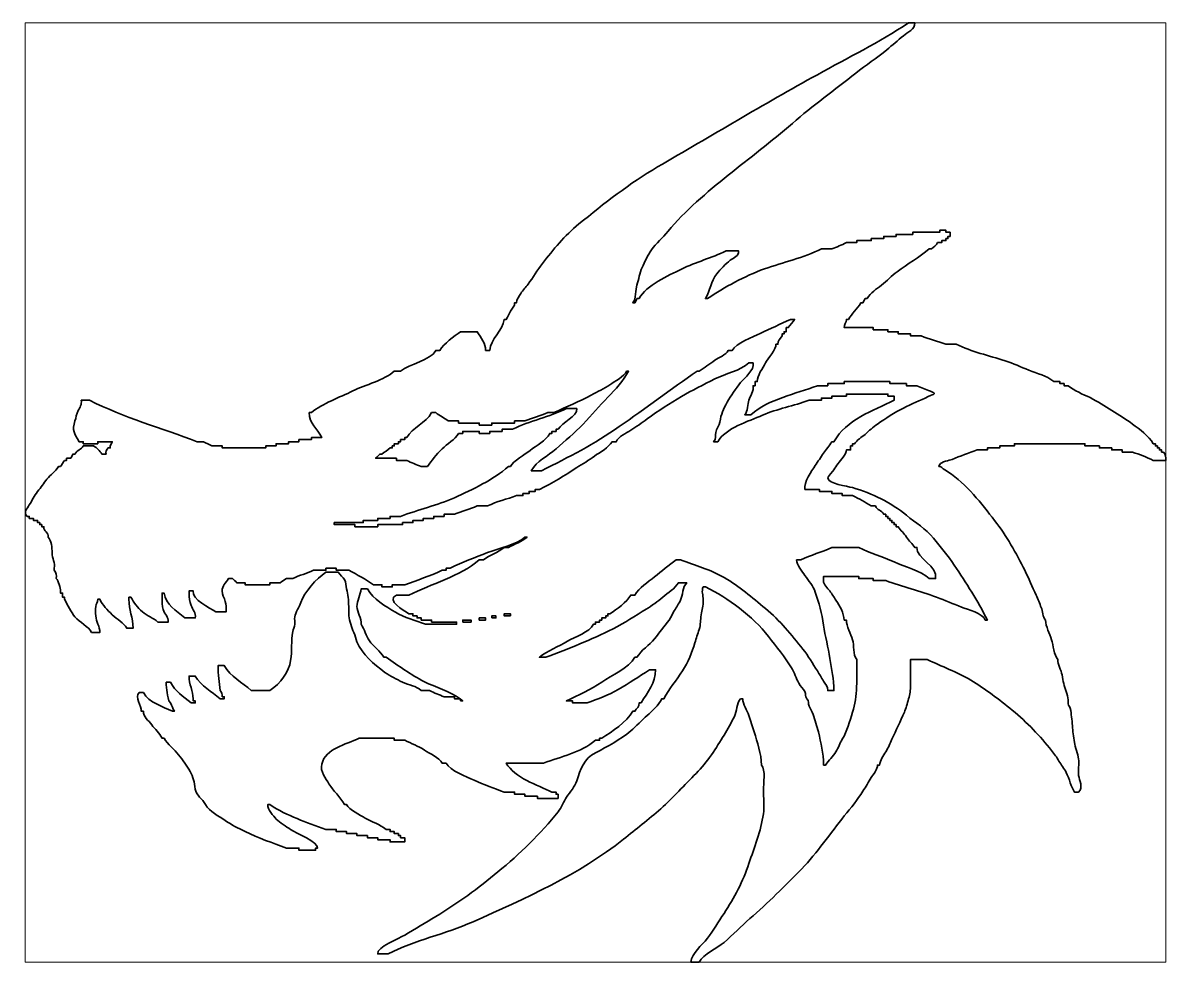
# Model space of a CAD drawing. Header units: centimetres. Extents: x 1.05 to 7.34, y 2.36 to 7.53.
import ezdxf

# ---------------------------------------------------------------- set-up
doc = ezdxf.new("R2010")
doc.units = ezdxf.units.CM
doc.header["$MEASUREMENT"] = 0
doc.layers.add('Layer 1', color=7, linetype='Continuous', lineweight=0)
picture_1 = doc.add_image_def('image1.png', size_in_pixel=(550, 453))

# ---------------------------------------------------------------- blocks, each defined once
blk = doc.blocks.new('Block_0')
at = {"layer": 'Layer 1', "color": 7, "lineweight": 35}
for points, knots in [([(7.322, 5.1649), (7.322, 5.1649), (7.3106, 5.1649), (7.3106, 5.1649), (7.3106, 5.1687), (7.3106, 5.1725), (7.3106, 5.1763), (7.3106, 5.1763), (7.2992, 5.1763), (7.2992, 5.1763), (7.2992, 5.1801), (7.2992, 5.1839), (7.2992, 5.1877), (7.2992, 5.1877), (7.2877, 5.1877), (7.2877, 5.1877), (7.2877, 5.1915), (7.2877, 5.1953), (7.2877, 5.1991), (7.2877, 5.1991), (7.2763, 5.1991), (7.2763, 5.1991), (7.2763, 5.2029), (7.2763, 5.2067), (7.2763, 5.2105), (7.2763, 5.2105), (7.2649, 5.2105), (7.2649, 5.2105), (7.2403, 5.2545), (7.1896, 5.2893), (7.1509, 5.3188), (7.1145, 5.3466), (7.0768, 5.3699), (7.0368, 5.393), (6.9963, 5.4164), (6.96, 5.4428), (6.9171, 5.4643), (6.8775, 5.484), (6.8311, 5.5008), (6.7973, 5.5298), (6.7973, 5.5298), (6.7745, 5.5298), (6.7745, 5.5298), (6.7745, 5.5336), (6.7745, 5.5374), (6.7745, 5.5412), (6.7745, 5.5412), (6.7517, 5.5412), (6.7517, 5.5412), (6.7517, 5.545), (6.7517, 5.5488), (6.7517, 5.5526), (6.7517, 5.5526), (6.7175, 5.5526), (6.7175, 5.5526), (6.6777, 5.5873), (6.6277, 5.5959), (6.5806, 5.6154), (6.5367, 5.6335), (6.4948, 5.6516), (6.4495, 5.6667), (6.3607, 5.6963), (6.2651, 5.7161), (6.1814, 5.7579), (6.1814, 5.7579), (6.1244, 5.7579), (6.1244, 5.7579), (6.0792, 5.7749), (6.0328, 5.7866), (5.9876, 5.8036), (5.9876, 5.8036), (5.9305, 5.8036), (5.9305, 5.8036), (5.9305, 5.8074), (5.9305, 5.8112), (5.9305, 5.815), (5.9305, 5.815), (5.8621, 5.815), (5.8621, 5.815), (5.8621, 5.8188), (5.8621, 5.8226), (5.8621, 5.8264), (5.8621, 5.8264), (5.8051, 5.8264), (5.8051, 5.8264), (5.8051, 5.8302), (5.8051, 5.834), (5.8051, 5.8378), (5.8051, 5.8378), (5.7252, 5.8378), (5.7252, 5.8378), (5.7252, 5.8416), (5.7252, 5.8454), (5.7252, 5.8492), (5.7252, 5.8492), (5.5656, 5.8492), (5.5656, 5.8492), (5.5651, 5.8688), (5.5774, 5.8752), (5.577, 5.8948), (5.577, 5.8948), (5.5884, 5.8948), (5.5884, 5.8948), (5.6079, 5.9289), (5.637, 5.9513), (5.6568, 5.986), (5.6568, 5.986), (5.6682, 5.986), (5.6682, 5.986), (5.672, 5.9936), (5.6758, 6.0012), (5.6796, 6.0088), (5.6796, 6.0088), (5.691, 6.0088), (5.691, 6.0088), (5.7096, 6.0426), (5.7426, 6.0602), (5.7709, 6.083), (5.8007, 6.1071), (5.826, 6.1343), (5.8564, 6.1571), (5.9133, 6.2), (5.9792, 6.2355), (6.0332, 6.2826), (6.0332, 6.2826), (6.0446, 6.2826), (6.0446, 6.2826), (6.0585, 6.2908), (6.0717, 6.302), (6.0788, 6.3168), (6.0788, 6.3168), (6.1016, 6.3168), (6.1016, 6.3168), (6.1016, 6.3206), (6.1016, 6.3244), (6.1016, 6.3282), (6.1016, 6.3282), (6.1244, 6.3282), (6.1244, 6.3282), (6.1244, 6.332), (6.1244, 6.3358), (6.1244, 6.3396), (6.1244, 6.3396), (6.1358, 6.3396), (6.1358, 6.3396), (6.1358, 6.3434), (6.1358, 6.3472), (6.1358, 6.351), (6.1358, 6.351), (6.1472, 6.351), (6.1472, 6.351), (6.1472, 6.3548), (6.1472, 6.3586), (6.1472, 6.3624), (6.1472, 6.3662), (6.1472, 6.37), (6.1472, 6.3738), (6.1472, 6.3738), (6.1244, 6.3738), (6.1244, 6.3738), (6.1244, 6.3776), (6.1244, 6.3814), (6.1244, 6.3852), (6.1244, 6.3852), (6.0902, 6.3852), (6.0902, 6.3852), (6.0902, 6.3814), (6.0902, 6.3776), (6.0902, 6.3738), (6.0902, 6.3738), (5.9419, 6.3738), (5.9419, 6.3738), (5.9419, 6.37), (5.9419, 6.3662), (5.9419, 6.3624), (5.9419, 6.3624), (5.8507, 6.3624), (5.8507, 6.3624), (5.8507, 6.3586), (5.8507, 6.3548), (5.8507, 6.351), (5.8507, 6.351), (5.7823, 6.351), (5.7823, 6.351), (5.7823, 6.3472), (5.7823, 6.3434), (5.7823, 6.3396), (5.7823, 6.3396), (5.7138, 6.3396), (5.7138, 6.3396), (5.7138, 6.3358), (5.7138, 6.332), (5.7138, 6.3282), (5.7138, 6.3282), (5.634, 6.3282), (5.634, 6.3282), (5.634, 6.3244), (5.634, 6.3206), (5.634, 6.3168), (5.634, 6.3168), (5.577, 6.3168), (5.577, 6.3168), (5.5507, 6.3036), (5.5247, 6.2929), (5.4971, 6.2826), (5.4971, 6.2826), (5.4401, 6.2826), (5.4401, 6.2826), (5.3429, 6.234), (5.229, 6.2089), (5.1265, 6.1723), (5.0131, 6.1319), (4.9113, 6.074), (4.8128, 6.0088), (4.8128, 6.0088), (4.8014, 6.0088), (4.8014, 6.0088), (4.829, 6.0545), (4.8315, 6.1039), (4.8642, 6.1457), (4.8837, 6.1708), (4.9135, 6.1995), (4.9383, 6.2198), (4.9585, 6.2364), (4.986, 6.2401), (4.9839, 6.2712), (4.9839, 6.2712), (4.9155, 6.2712), (4.9155, 6.2712), (4.8363, 6.2316), (4.7499, 6.2112), (4.6703, 6.1714), (4.5959, 6.1342), (4.4784, 6.0841), (4.4365, 6.0088), (4.4365, 6.0088), (4.4251, 6.0088), (4.4251, 6.0088), (4.4213, 6.0012), (4.4175, 5.9936), (4.4137, 5.986), (4.4137, 5.986), (4.4022, 5.986), (4.4022, 5.986), (4.4212, 6.0052), (4.4173, 6.0599), (4.4251, 6.083), (4.4359, 6.1156), (4.4391, 6.149), (4.4536, 6.1799), (4.4682, 6.2113), (4.4848, 6.2487), (4.5049, 6.2769), (4.5315, 6.3141), (4.5656, 6.3423), (4.5961, 6.3795), (4.6873, 6.4909), (4.8121, 6.5946), (4.9269, 6.6875), (5.0443, 6.7824), (5.1665, 6.8732), (5.2804, 6.9726), (5.3918, 7.0697), (5.5125, 7.1572), (5.6283, 7.2492), (5.6838, 7.2933), (5.7446, 7.3324), (5.7994, 7.3775), (5.8304, 7.403), (5.8592, 7.4296), (5.8906, 7.4545), (5.9133, 7.4725), (5.9563, 7.4918), (5.9533, 7.5257), (5.9533, 7.5257), (5.9191, 7.5257), (5.9191, 7.5257), (5.7579, 7.419), (5.5854, 7.3335), (5.4173, 7.2406), (5.1211, 7.077), (4.8328, 6.9038), (4.5391, 6.7331), (4.3842, 6.643), (4.2446, 6.532), (4.1057, 6.4194), (4.0275, 6.3561), (3.9646, 6.2776), (3.9061, 6.2027), (3.8762, 6.1644), (3.8546, 6.1249), (3.8263, 6.0887), (3.8113, 6.0694), (3.7986, 6.0563), (3.7864, 6.0374), (3.7778, 6.0241), (3.7623, 6.0046), (3.7636, 5.986), (3.7636, 5.986), (3.7522, 5.986), (3.7522, 5.986), (3.7548, 5.9661), (3.7381, 5.9551), (3.7293, 5.9404), (3.7209, 5.9263), (3.7151, 5.9109), (3.7065, 5.8948), (3.7065, 5.8948), (3.6951, 5.8948), (3.6951, 5.8948), (3.6872, 5.8309), (3.6202, 5.7875), (3.6153, 5.7237), (3.6153, 5.7237), (3.5925, 5.7237), (3.5925, 5.7237), (3.5952, 5.7611), (3.5651, 5.7944), (3.5469, 5.8264), (3.5469, 5.8264), (3.4556, 5.8264), (3.4556, 5.8264), (3.4198, 5.8023), (3.3627, 5.7616), (3.3416, 5.7237), (3.3416, 5.7237), (3.3188, 5.7237), (3.3188, 5.7237), (3.29, 5.6672), (3.1734, 5.6509), (3.1249, 5.6097), (3.1249, 5.6097), (3.0907, 5.6097), (3.0907, 5.6097), (3.0343, 5.5584), (2.9313, 5.5357), (2.8626, 5.5013), (2.7895, 5.4648), (2.6971, 5.4341), (2.6344, 5.3816), (2.6344, 5.3816), (2.623, 5.3816), (2.623, 5.3816), (2.623, 5.3184), (2.6662, 5.2978), (2.6915, 5.2447), (2.6915, 5.2447), (2.6344, 5.2447), (2.6344, 5.2447), (2.6344, 5.2409), (2.6344, 5.2371), (2.6344, 5.2333), (2.6344, 5.2333), (2.566, 5.2333), (2.566, 5.2333), (2.566, 5.2295), (2.566, 5.2257), (2.566, 5.2219), (2.566, 5.2219), (2.509, 5.2219), (2.509, 5.2219), (2.509, 5.2181), (2.509, 5.2143), (2.509, 5.2105), (2.509, 5.2105), (2.4406, 5.2105), (2.4406, 5.2105), (2.4406, 5.2067), (2.4406, 5.2029), (2.4406, 5.1991), (2.4406, 5.1991), (2.3835, 5.1991), (2.3835, 5.1991), (2.3835, 5.1953), (2.3835, 5.1915), (2.3835, 5.1877), (2.3835, 5.1877), (2.144, 5.1877), (2.144, 5.1877), (2.144, 5.1915), (2.144, 5.1953), (2.144, 5.1991), (2.144, 5.1991), (2.087, 5.1991), (2.087, 5.1991), (2.0718, 5.2067), (2.0566, 5.2143), (2.0414, 5.2219), (2.0414, 5.2219), (2.0072, 5.2219), (2.0072, 5.2219), (1.809, 5.2962), (1.6035, 5.3553), (1.4141, 5.45), (1.4141, 5.45), (1.3685, 5.45), (1.3685, 5.45), (1.3736, 5.4268), (1.3603, 5.4104), (1.3514, 5.393), (1.3424, 5.3754), (1.3404, 5.3549), (1.3343, 5.3359), (1.3172, 5.283), (1.3304, 5.2697), (1.3571, 5.2219), (1.3571, 5.2219), (1.3799, 5.2219), (1.3799, 5.2219), (1.3799, 5.2181), (1.3799, 5.2143), (1.3799, 5.2105), (1.3799, 5.2105), (1.4597, 5.2105), (1.4597, 5.2105), (1.4597, 5.2143), (1.4597, 5.2181), (1.4597, 5.2219), (1.4597, 5.2219), (1.5396, 5.2219), (1.5396, 5.2219), (1.5358, 5.2143), (1.5319, 5.2067), (1.5281, 5.1991), (1.5281, 5.1953), (1.5281, 5.1915), (1.5281, 5.1877), (1.5281, 5.1877), (1.5167, 5.1877), (1.5167, 5.1877), (1.5072, 5.1782), (1.5032, 5.1667), (1.5053, 5.1535), (1.5053, 5.1535), (1.4825, 5.1535), (1.4825, 5.1535), (1.4714, 5.1729), (1.4552, 5.1865), (1.4369, 5.1991), (1.4369, 5.1991), (1.3799, 5.1991), (1.3799, 5.1991), (1.3686, 5.1768), (1.3444, 5.1763), (1.3343, 5.1535), (1.3343, 5.1535), (1.3229, 5.1535), (1.3229, 5.1535), (1.3191, 5.1459), (1.3153, 5.1383), (1.3115, 5.1307), (1.3115, 5.1307), (1.2886, 5.1307), (1.2886, 5.1307), (1.2886, 5.1268), (1.2886, 5.123), (1.2886, 5.1192), (1.2886, 5.1192), (1.2772, 5.1192), (1.2772, 5.1192), (1.2696, 5.1078), (1.262, 5.0964), (1.2544, 5.085), (1.2544, 5.085), (1.243, 5.085), (1.243, 5.085), (1.2277, 5.0573), (1.1993, 5.0412), (1.1803, 5.0166), (1.163, 4.9942), (1.1468, 4.9705), (1.129, 4.9482), (1.1104, 4.925), (1.0989, 4.8987), (1.0833, 4.874), (1.0708, 4.8541), (1.0477, 4.8342), (1.0719, 4.8113), (1.0719, 4.8113), (1.0833, 4.8113), (1.0833, 4.8113), (1.0833, 4.8075), (1.0833, 4.8037), (1.0833, 4.7999), (1.0833, 4.7999), (1.1062, 4.7999), (1.1062, 4.7999), (1.1062, 4.7961), (1.1062, 4.7923), (1.1062, 4.7885), (1.1062, 4.7885), (1.129, 4.7885), (1.129, 4.7885), (1.129, 4.7847), (1.129, 4.7809), (1.129, 4.7771), (1.129, 4.7771), (1.1404, 4.7771), (1.1404, 4.7771), (1.1404, 4.7733), (1.1404, 4.7695), (1.1404, 4.7657), (1.1404, 4.7657), (1.1518, 4.7657), (1.1518, 4.7657), (1.1518, 4.7619), (1.1518, 4.7581), (1.1518, 4.7543), (1.1518, 4.7543), (1.1632, 4.7543), (1.1632, 4.7543), (1.1617, 4.7277), (1.1907, 4.7236), (1.186, 4.6973), (1.2045, 4.6772), (1.2088, 4.6382), (1.2088, 4.6117), (1.2088, 4.5809), (1.2264, 4.5537), (1.2202, 4.5262), (1.2202, 4.5224), (1.2202, 4.5186), (1.2202, 4.5148), (1.2321, 4.5024), (1.2339, 4.4857), (1.2316, 4.4692), (1.2425, 4.4584), (1.2555, 4.4147), (1.2544, 4.4007), (1.2544, 4.3969), (1.2544, 4.3931), (1.2544, 4.3893), (1.2544, 4.3893), (1.2658, 4.3893), (1.2658, 4.3893), (1.2658, 4.3817), (1.2658, 4.3741), (1.2658, 4.3665), (1.2658, 4.3665), (1.2772, 4.3665), (1.2772, 4.3665), (1.2772, 4.3627), (1.2772, 4.3589), (1.2772, 4.3551), (1.2929, 4.3231), (1.3135, 4.2843), (1.3343, 4.2582), (1.3581, 4.2281), (1.4106, 4.2052), (1.4255, 4.1726), (1.4255, 4.1726), (1.4711, 4.1726), (1.4711, 4.1726), (1.4719, 4.2041), (1.4509, 4.2304), (1.4483, 4.2639), (1.4471, 4.2793), (1.446, 4.2997), (1.4483, 4.3152), (1.4508, 4.3316), (1.4607, 4.3371), (1.4597, 4.3551), (1.4597, 4.3551), (1.4711, 4.3551), (1.4711, 4.3551), (1.487, 4.3203), (1.5113, 4.2978), (1.5396, 4.2696), (1.5649, 4.2442), (1.602, 4.2267), (1.6194, 4.1954), (1.6194, 4.1954), (1.6536, 4.1954), (1.6536, 4.1954), (1.6536, 4.2538), (1.6308, 4.2979), (1.6308, 4.3551), (1.6308, 4.3589), (1.6308, 4.3627), (1.6308, 4.3665), (1.6308, 4.3665), (1.6422, 4.3665), (1.6422, 4.3665), (1.659, 4.336), (1.678, 4.3107), (1.7049, 4.2867), (1.7312, 4.2633), (1.7639, 4.2528), (1.7905, 4.2296), (1.7905, 4.2296), (1.8475, 4.2296), (1.8475, 4.2296), (1.8489, 4.2571), (1.8275, 4.2749), (1.819, 4.2981), (1.8114, 4.3185), (1.8133, 4.3429), (1.8133, 4.3665), (1.8133, 4.3741), (1.8133, 4.3817), (1.8133, 4.3893), (1.8133, 4.3893), (1.8247, 4.3893), (1.8247, 4.3893), (1.8328, 4.3235), (1.8908, 4.2942), (1.9387, 4.2525), (1.9387, 4.2525), (1.9958, 4.2525), (1.9958, 4.2525), (2.0013, 4.2784), (1.9812, 4.3002), (1.973, 4.3209), (1.9636, 4.3444), (1.9615, 4.3616), (1.9615, 4.3893), (1.9615, 4.3931), (1.9615, 4.3969), (1.9615, 4.4007), (1.9615, 4.4007), (1.9844, 4.4007), (1.9844, 4.4007), (1.977, 4.3555), (2.0757, 4.3037), (2.1098, 4.2867), (2.1098, 4.2867), (2.1668, 4.2867), (2.1668, 4.2867), (2.1668, 4.3076), (2.1658, 4.3259), (2.1611, 4.3437), (2.1562, 4.3622), (2.1419, 4.3802), (2.144, 4.4007), (2.1426, 4.4286), (2.165, 4.4453), (2.1782, 4.4692), (2.1782, 4.4692), (2.2011, 4.4692), (2.2011, 4.4692), (2.2087, 4.4615), (2.2163, 4.4539), (2.2239, 4.4463), (2.2239, 4.4463), (2.2695, 4.4463), (2.2695, 4.4463), (2.2695, 4.4425), (2.2695, 4.4387), (2.2695, 4.4349), (2.2695, 4.4349), (2.4063, 4.4349), (2.4063, 4.4349), (2.4063, 4.4387), (2.4063, 4.4425), (2.4063, 4.4463), (2.4063, 4.4463), (2.4634, 4.4463), (2.4634, 4.4463), (2.4748, 4.4539), (2.4862, 4.4615), (2.4976, 4.4692), (2.4976, 4.4692), (2.5318, 4.4692), (2.5318, 4.4692), (2.5692, 4.4878), (2.6085, 4.4961), (2.6459, 4.5148), (2.6459, 4.5148), (2.7143, 4.5148), (2.7143, 4.5148), (2.7143, 4.5186), (2.7143, 4.5224), (2.7143, 4.5262), (2.7143, 4.5262), (2.7713, 4.5262), (2.7713, 4.5262), (2.7713, 4.5224), (2.7713, 4.5186), (2.7713, 4.5148), (2.7713, 4.5148), (2.8397, 4.5148), (2.8397, 4.5148), (2.8888, 4.4902), (2.9316, 4.465), (2.9766, 4.4349), (2.9766, 4.4349), (3.0222, 4.4349), (3.0222, 4.4349), (3.0222, 4.4311), (3.0222, 4.4273), (3.0222, 4.4235), (3.0222, 4.4235), (3.0792, 4.4235), (3.0792, 4.4235), (3.0792, 4.4273), (3.0792, 4.4311), (3.0792, 4.4349), (3.0792, 4.4349), (3.1477, 4.4349), (3.1477, 4.4349), (3.2166, 4.4608), (3.2872, 4.4819), (3.353, 4.5148), (3.353, 4.5148), (3.3758, 4.5148), (3.3758, 4.5148), (3.3758, 4.5186), (3.3758, 4.5224), (3.3758, 4.5262), (3.3758, 4.5262), (3.3986, 4.5262), (3.3986, 4.5262), (3.4656, 4.5597), (3.5342, 4.5847), (3.6039, 4.6117), (3.6629, 4.6346), (3.7631, 4.6545), (3.8092, 4.6973), (3.8092, 4.6973), (3.8206, 4.6973), (3.8206, 4.6973), (3.7907, 4.6722), (3.7526, 4.6576), (3.7179, 4.6402), (3.7179, 4.6402), (3.6951, 4.6402), (3.6951, 4.6402), (3.6611, 4.6109), (3.6158, 4.6003), (3.5811, 4.5718), (3.5811, 4.5718), (3.5583, 4.5718), (3.5583, 4.5718), (3.4492, 4.4803), (3.2964, 4.4409), (3.1705, 4.3779), (3.1705, 4.3779), (3.1021, 4.3779), (3.1021, 4.3779), (3.0425, 4.3502), (3.1431, 4.2936), (3.1705, 4.2753), (3.1705, 4.2753), (3.1933, 4.2753), (3.1933, 4.2753), (3.1933, 4.2715), (3.1933, 4.2677), (3.1933, 4.2639), (3.1933, 4.2639), (3.2161, 4.2639), (3.2161, 4.2639), (3.2161, 4.2601), (3.2161, 4.2563), (3.2161, 4.2525), (3.2161, 4.2525), (3.2389, 4.2525), (3.2389, 4.2525), (3.2389, 4.2487), (3.2389, 4.2449), (3.2389, 4.2411), (3.2389, 4.2411), (3.2959, 4.2411), (3.2959, 4.2411), (3.2959, 4.2372), (3.2959, 4.2334), (3.2959, 4.2296), (3.2959, 4.2296), (3.4328, 4.2296), (3.4328, 4.2296), (3.4328, 4.2258), (3.4328, 4.222), (3.4328, 4.2182), (3.4328, 4.2182), (3.2617, 4.2182), (3.2617, 4.2182), (3.2054, 4.2394), (3.1485, 4.2521), (3.0964, 4.2838), (3.0447, 4.3152), (2.9731, 4.3567), (2.9424, 4.4121), (2.9424, 4.4121), (2.9082, 4.4121), (2.9082, 4.4121), (2.9049, 4.3818), (2.8854, 4.3446), (2.8854, 4.3152), (2.8854, 4.2856), (2.9111, 4.2487), (2.9082, 4.2182), (2.927, 4.1876), (2.9353, 4.1556), (2.9538, 4.127), (2.9747, 4.0947), (3.0136, 4.0709), (3.0336, 4.0358), (3.0336, 4.0358), (3.045, 4.0358), (3.045, 4.0358), (3.1161, 3.9883), (3.1783, 3.9406), (3.256, 3.9017), (3.3147, 3.8724), (3.3976, 3.8472), (3.4521, 3.8077), (3.4521, 3.8077), (3.4214, 3.8077), (3.4214, 3.8077), (3.4214, 3.8115), (3.4214, 3.8153), (3.4214, 3.8191), (3.4214, 3.8191), (3.3644, 3.8191), (3.3644, 3.8191), (3.3368, 3.8294), (3.3109, 3.8401), (3.2845, 3.8533), (3.2845, 3.8533), (3.2389, 3.8533), (3.2389, 3.8533), (3.212, 3.8786), (3.1691, 3.8825), (3.1363, 3.8989), (3.1026, 3.9157), (3.0697, 3.9318), (3.0393, 3.9531), (2.9756, 3.9977), (2.9163, 4.0528), (2.8854, 4.1213), (2.8776, 4.1384), (2.8784, 4.1557), (2.8683, 4.1726), (2.8591, 4.1879), (2.8568, 4.2014), (2.8511, 4.2182), (2.8406, 4.2498), (2.8397, 4.2787), (2.8397, 4.3152), (2.8397, 4.3526), (2.8363, 4.3796), (2.8283, 4.4121), (2.8236, 4.4314), (2.8274, 4.4467), (2.8169, 4.4635), (2.8077, 4.4782), (2.7917, 4.4876), (2.7827, 4.5034), (2.7827, 4.5034), (2.7143, 4.5034), (2.7143, 4.5034), (2.6607, 4.4679), (2.596, 4.3938), (2.5774, 4.338), (2.5691, 4.3131), (2.5472, 4.2834), (2.5432, 4.2582), (2.5411, 4.2452), (2.5448, 4.2313), (2.5432, 4.2182), (2.5413, 4.2031), (2.5335, 4.1891), (2.5318, 4.1783), (2.5229, 4.1228), (2.5286, 4.0738), (2.5204, 4.0187), (2.511, 3.9555), (2.4654, 3.8924), (2.4063, 3.8533), (2.4063, 3.8533), (2.3037, 3.8533), (2.3037, 3.8533), (2.2548, 3.8959), (2.1886, 3.9304), (2.1554, 3.9901), (2.1554, 3.9901), (2.1212, 3.9901), (2.1212, 3.9901), (2.1212, 3.941), (2.1275, 3.8968), (2.1326, 3.8533), (2.1422, 3.8438), (2.1461, 3.8323), (2.144, 3.8191), (2.144, 3.8191), (2.1554, 3.8191), (2.1554, 3.8191), (2.1554, 3.8153), (2.1554, 3.8115), (2.1554, 3.8077), (2.1554, 3.8077), (2.1326, 3.8077), (2.1326, 3.8077), (2.0868, 3.8475), (2.0272, 3.8772), (1.9958, 3.9331), (1.9958, 3.9331), (1.9615, 3.9331), (1.9615, 3.9331), (1.9615, 3.8877), (1.9834, 3.8505), (1.9844, 3.8077), (1.9844, 3.8039), (1.9844, 3.8001), (1.9844, 3.7962), (1.9844, 3.7962), (1.9958, 3.7962), (1.9958, 3.7962), (1.9958, 3.7924), (1.9958, 3.7886), (1.9958, 3.7848), (1.9958, 3.7848), (1.973, 3.7848), (1.973, 3.7848), (1.927, 3.8235), (1.8882, 3.8464), (1.8589, 3.8989), (1.8589, 3.8989), (1.8361, 3.8989), (1.8361, 3.8989), (1.8361, 3.8785), (1.8391, 3.859), (1.8418, 3.8419), (1.8442, 3.8264), (1.8455, 3.7983), (1.8589, 3.7848), (1.87, 3.7695), (1.8706, 3.7546), (1.8817, 3.7392), (1.8817, 3.7392), (1.8703, 3.7392), (1.8703, 3.7392), (1.8158, 3.7665), (1.7422, 3.785), (1.7106, 3.8419), (1.7106, 3.8419), (1.6878, 3.8419), (1.6878, 3.8419), (1.6614, 3.8171), (1.6999, 3.769), (1.6992, 3.7392), (1.6992, 3.7392), (1.7106, 3.7392), (1.7106, 3.7392), (1.7085, 3.7104), (1.7397, 3.6872), (1.7563, 3.6651), (1.775, 3.6399), (1.7973, 3.6197), (1.8133, 3.591), (1.8133, 3.591), (1.8247, 3.591), (1.8247, 3.591), (1.844, 3.5572), (1.8816, 3.5284), (1.9045, 3.4997), (1.9287, 3.4695), (1.9487, 3.4394), (1.9672, 3.4085), (1.986, 3.3773), (1.9903, 3.3486), (1.9958, 3.3115), (2.0011, 3.2755), (2.0343, 3.2584), (2.0528, 3.226), (2.0741, 3.1881), (2.1265, 3.1618), (2.1611, 3.1376), (2.1948, 3.114), (2.2322, 3.0964), (2.2695, 3.0777), (2.343, 3.041), (2.4207, 3.0153), (2.4976, 2.9865), (2.4976, 2.9865), (2.566, 2.9865), (2.566, 2.9865), (2.566, 2.9827), (2.566, 2.9789), (2.566, 2.9751), (2.566, 2.9751), (2.6573, 2.9751), (2.6573, 2.9751), (2.6573, 2.9789), (2.6573, 2.9827), (2.6573, 2.9865), (2.6573, 2.9865), (2.6687, 2.9865), (2.6687, 2.9865), (2.6739, 3.0188), (2.5497, 3.0696), (2.5204, 3.0891), (2.4944, 3.1065), (2.4626, 3.1238), (2.4406, 3.1462), (2.4265, 3.1604), (2.3927, 3.2015), (2.3949, 3.226), (2.3949, 3.226), (2.4063, 3.226), (2.4063, 3.226), (2.5039, 3.1614), (2.6048, 3.1302), (2.7143, 3.0891), (2.7143, 3.0891), (2.7713, 3.0891), (2.7713, 3.0891), (2.7713, 3.0853), (2.7713, 3.0815), (2.7713, 3.0777), (2.7713, 3.0777), (2.8283, 3.0777), (2.8283, 3.0777), (2.8283, 3.0739), (2.8283, 3.0701), (2.8283, 3.0663), (2.8283, 3.0663), (2.8854, 3.0663), (2.8854, 3.0663), (2.8854, 3.0625), (2.8854, 3.0587), (2.8854, 3.0549), (2.8854, 3.0549), (2.9424, 3.0549), (2.9424, 3.0549), (2.9424, 3.0511), (2.9424, 3.0473), (2.9424, 3.0435), (2.9424, 3.0435), (2.9994, 3.0435), (2.9994, 3.0435), (2.9994, 3.0397), (2.9994, 3.0359), (2.9994, 3.0321), (2.9994, 3.0321), (3.0678, 3.0321), (3.0678, 3.0321), (3.0678, 3.0283), (3.0678, 3.0245), (3.0678, 3.0207), (3.0678, 3.0207), (3.1477, 3.0207), (3.1477, 3.0207), (3.1477, 3.0245), (3.1477, 3.0283), (3.1477, 3.0321), (3.1477, 3.0359), (3.1477, 3.0397), (3.1477, 3.0435), (3.1477, 3.0435), (3.1249, 3.0435), (3.1249, 3.0435), (3.1249, 3.0473), (3.1249, 3.0511), (3.1249, 3.0549), (3.1249, 3.0549), (3.1135, 3.0549), (3.1135, 3.0549), (3.1135, 3.0587), (3.1135, 3.0625), (3.1135, 3.0663), (3.1135, 3.0663), (3.0907, 3.0663), (3.0907, 3.0663), (3.0907, 3.0701), (3.0907, 3.0739), (3.0907, 3.0777), (3.0907, 3.0777), (3.0678, 3.0777), (3.0678, 3.0777), (3.0678, 3.0815), (3.0678, 3.0853), (3.0678, 3.0891), (3.0678, 3.0891), (3.045, 3.0891), (3.045, 3.0891), (3.0114, 3.1175), (2.9683, 3.1296), (2.931, 3.1519), (2.9034, 3.1683), (2.8427, 3.1969), (2.8283, 3.226), (2.8283, 3.226), (2.8169, 3.226), (2.8169, 3.226), (2.7931, 3.2685), (2.7546, 3.3014), (2.7314, 3.34), (2.7141, 3.3688), (2.6812, 3.4089), (2.6915, 3.4484), (2.7146, 3.5369), (2.8221, 3.5536), (2.8968, 3.591), (2.8968, 3.591), (3.0907, 3.591), (3.0907, 3.591), (3.0907, 3.5872), (3.0907, 3.5834), (3.0907, 3.5796), (3.0907, 3.5796), (3.1477, 3.5796), (3.1477, 3.5796), (3.1848, 3.561), (3.2218, 3.5481), (3.256, 3.5254), (3.2841, 3.5068), (3.3382, 3.4857), (3.353, 3.4541), (3.353, 3.4541), (3.3758, 3.4541), (3.3758, 3.4541), (3.3975, 3.4102), (3.4865, 3.3806), (3.5298, 3.36), (3.5828, 3.3348), (3.64, 3.3151), (3.6951, 3.2944), (3.6951, 3.2944), (3.7522, 3.2944), (3.7522, 3.2944), (3.7522, 3.2906), (3.7522, 3.2868), (3.7522, 3.283), (3.7522, 3.283), (3.8092, 3.283), (3.8092, 3.283), (3.8092, 3.2792), (3.8092, 3.2754), (3.8092, 3.2716), (3.8092, 3.2716), (3.8776, 3.2716), (3.8776, 3.2716), (3.8776, 3.2678), (3.8776, 3.264), (3.8776, 3.2602), (3.8776, 3.2602), (3.9917, 3.2602), (3.9917, 3.2602), (3.9917, 3.264), (3.9917, 3.2678), (3.9917, 3.2716), (3.9917, 3.2754), (3.9917, 3.2792), (3.9917, 3.283), (3.9917, 3.283), (3.9803, 3.283), (3.9803, 3.283), (3.9803, 3.2868), (3.9803, 3.2906), (3.9803, 3.2944), (3.9803, 3.2944), (3.9574, 3.2944), (3.9574, 3.2944), (3.8776, 3.3344), (3.752, 3.3726), (3.7065, 3.4541), (3.7065, 3.4541), (3.9118, 3.4541), (3.9118, 3.4541), (4.0089, 3.4905), (4.1164, 3.5117), (4.197, 3.5796), (4.197, 3.5796), (4.2198, 3.5796), (4.2198, 3.5796), (4.2198, 3.5834), (4.2198, 3.5872), (4.2198, 3.591), (4.2198, 3.591), (4.2312, 3.591), (4.2312, 3.591), (4.2878, 3.6285), (4.3683, 3.678), (4.4022, 3.7392), (4.4022, 3.7392), (4.4137, 3.7392), (4.4137, 3.7392), (4.4233, 3.7561), (4.4388, 3.7641), (4.4365, 3.7848), (4.4365, 3.7848), (4.4479, 3.7848), (4.4479, 3.7848), (4.4849, 3.8452), (4.5277, 3.8933), (4.5277, 3.9673), (4.5277, 3.9673), (4.4935, 3.9673), (4.4935, 3.9673), (4.4364, 3.9295), (4.3817, 3.8934), (4.3224, 3.859), (4.2686, 3.8277), (4.2107, 3.8071), (4.1513, 3.7848), (4.1513, 3.7848), (4.0715, 3.7848), (4.0715, 3.7848), (4.0715, 3.7886), (4.0715, 3.7924), (4.0715, 3.7962), (4.0715, 3.7962), (4.0373, 3.7962), (4.0373, 3.7962), (4.1022, 3.8287), (4.1723, 3.8577), (4.2312, 3.8989), (4.2873, 3.9382), (4.3788, 3.9746), (4.4137, 4.0358), (4.4137, 4.0358), (4.4251, 4.0358), (4.4251, 4.0358), (4.4483, 4.0767), (4.4935, 4.1016), (4.522, 4.1384), (4.5487, 4.1729), (4.5741, 4.2056), (4.6018, 4.2411), (4.6131, 4.2555), (4.6204, 4.2758), (4.6303, 4.2924), (4.6418, 4.3114), (4.6553, 4.3293), (4.6646, 4.3494), (4.677, 4.3764), (4.6765, 4.4232), (4.6988, 4.4463), (4.6988, 4.4463), (4.6532, 4.4463), (4.6532, 4.4463), (4.6343, 4.4134), (4.5964, 4.3901), (4.5676, 4.3665), (4.5397, 4.3436), (4.5074, 4.3195), (4.4764, 4.3009), (4.4156, 4.2647), (4.3576, 4.2245), (4.2939, 4.1926), (4.1724, 4.1318), (4.0502, 4.0834), (3.9232, 4.0358), (3.9232, 4.0358), (3.889, 4.0358), (3.889, 4.0358), (3.9317, 4.0729), (3.9951, 4.0953), (4.043, 4.1241), (4.0846, 4.1492), (4.1634, 4.173), (4.1855, 4.2182), (4.1855, 4.2182), (4.197, 4.2182), (4.197, 4.2182), (4.197, 4.222), (4.197, 4.2258), (4.197, 4.2296), (4.197, 4.2296), (4.2198, 4.2296), (4.2198, 4.2296), (4.2198, 4.2334), (4.2198, 4.2372), (4.2198, 4.2411), (4.2198, 4.2411), (4.2312, 4.2411), (4.2312, 4.2411), (4.2312, 4.2449), (4.2312, 4.2487), (4.2312, 4.2525), (4.2312, 4.2525), (4.254, 4.2525), (4.254, 4.2525), (4.254, 4.2563), (4.254, 4.2601), (4.254, 4.2639), (4.254, 4.2639), (4.2654, 4.2639), (4.2654, 4.2639), (4.2654, 4.2677), (4.2654, 4.2715), (4.2654, 4.2753), (4.2654, 4.2753), (4.2768, 4.2753), (4.2768, 4.2753), (4.3126, 4.2994), (4.3697, 4.3401), (4.3908, 4.3779), (4.3908, 4.3779), (4.4137, 4.3779), (4.4137, 4.3779), (4.4367, 4.419), (4.4862, 4.4493), (4.522, 4.4777), (4.5609, 4.5086), (4.6, 4.5439), (4.6418, 4.5718), (4.6418, 4.5718), (4.6646, 4.5718), (4.6646, 4.5718), (4.7466, 4.541), (4.8271, 4.5191), (4.9041, 4.4749), (4.989, 4.426), (5.0568, 4.3659), (5.1322, 4.3038), (5.2125, 4.2376), (5.2743, 4.1603), (5.3375, 4.0814), (5.3672, 4.0442), (5.3914, 4.0005), (5.4173, 3.9616), (5.4303, 3.9422), (5.4388, 3.9242), (5.4515, 3.9046), (5.4603, 3.891), (5.476, 3.8726), (5.4743, 3.8533), (5.4743, 3.8533), (5.5085, 3.8533), (5.5085, 3.8533), (5.5085, 3.9144), (5.4946, 3.9703), (5.4857, 4.0301), (5.4771, 4.0887), (5.4602, 4.1534), (5.4515, 4.2125), (5.442, 4.2769), (5.4258, 4.3353), (5.4059, 4.395), (5.3939, 4.4311), (5.3705, 4.4538), (5.3489, 4.4863), (5.3364, 4.5049), (5.3011, 4.5473), (5.3033, 4.5718), (5.3033, 4.5718), (5.3261, 4.5718), (5.3261, 4.5718), (5.3814, 4.5995), (5.4418, 4.6126), (5.4971, 4.6402), (5.4971, 4.6402), (5.6454, 4.6402), (5.6454, 4.6402), (5.7076, 4.6091), (5.7755, 4.5886), (5.8393, 4.5604), (5.8993, 4.5339), (5.9841, 4.5125), (6.0332, 4.4692), (6.0332, 4.4692), (6.0674, 4.4692), (6.0674, 4.4692), (6.0842, 4.5374), (5.9593, 4.5789), (5.9648, 4.6402), (5.9648, 4.6402), (5.9533, 4.6402), (5.9533, 4.6402), (5.9411, 4.662), (5.9199, 4.6755), (5.9077, 4.6973), (5.8955, 4.719), (5.8743, 4.7325), (5.8621, 4.7543), (5.8621, 4.7543), (5.8507, 4.7543), (5.8507, 4.7543), (5.8507, 4.7581), (5.8507, 4.7619), (5.8507, 4.7657), (5.8507, 4.7657), (5.8393, 4.7657), (5.8393, 4.7657), (5.8393, 4.7695), (5.8393, 4.7733), (5.8393, 4.7771), (5.8393, 4.7771), (5.8279, 4.7771), (5.8279, 4.7771), (5.8279, 4.7809), (5.8279, 4.7847), (5.8279, 4.7885), (5.8279, 4.7885), (5.8165, 4.7885), (5.8165, 4.7885), (5.8165, 4.7923), (5.8165, 4.7961), (5.8165, 4.7999), (5.8165, 4.7999), (5.8051, 4.7999), (5.8051, 4.7999), (5.8051, 4.8037), (5.8051, 4.8075), (5.8051, 4.8113), (5.8051, 4.8113), (5.7937, 4.8113), (5.7937, 4.8113), (5.7937, 4.8151), (5.7937, 4.8189), (5.7937, 4.8227), (5.7937, 4.8227), (5.7823, 4.8227), (5.7823, 4.8227), (5.7709, 4.845), (5.7468, 4.8455), (5.7366, 4.8683), (5.7366, 4.8683), (5.7138, 4.8683), (5.7138, 4.8683), (5.6794, 4.8917), (5.6488, 4.9066), (5.6112, 4.9254), (5.6112, 4.9254), (5.5542, 4.9254), (5.5542, 4.9254), (5.5542, 4.9292), (5.5542, 4.933), (5.5542, 4.9368), (5.5542, 4.9368), (5.4971, 4.9368), (5.4971, 4.9368), (5.4971, 4.9406), (5.4971, 4.9444), (5.4971, 4.9482), (5.4971, 4.9482), (5.4287, 4.9482), (5.4287, 4.9482), (5.4287, 4.952), (5.4287, 4.9558), (5.4287, 4.9596), (5.4287, 4.9596), (5.3489, 4.9596), (5.3489, 4.9596), (5.3406, 4.9986), (5.3862, 5.0612), (5.4059, 5.0907), (5.4198, 5.1116), (5.437, 5.1373), (5.4515, 5.1592), (5.4637, 5.1774), (5.4848, 5.1999), (5.4971, 5.2219), (5.4971, 5.2219), (5.5085, 5.2219), (5.5085, 5.2219), (5.5757, 5.3437), (5.7237, 5.3922), (5.8393, 5.45), (5.8393, 5.4538), (5.8393, 5.4576), (5.8393, 5.4614), (5.8393, 5.4652), (5.8393, 5.469), (5.8393, 5.4728), (5.8393, 5.4728), (5.8051, 5.4728), (5.8051, 5.4728), (5.8051, 5.4766), (5.8051, 5.4804), (5.8051, 5.4842), (5.8051, 5.4842), (5.577, 5.4842), (5.577, 5.4842), (5.577, 5.4804), (5.577, 5.4766), (5.577, 5.4728), (5.577, 5.4728), (5.4971, 5.4728), (5.4971, 5.4728), (5.4971, 5.469), (5.4971, 5.4652), (5.4971, 5.4614), (5.4971, 5.4614), (5.4401, 5.4614), (5.4401, 5.4614), (5.4401, 5.4576), (5.4401, 5.4538), (5.4401, 5.45), (5.4401, 5.45), (5.3717, 5.45), (5.3717, 5.45), (5.2875, 5.4184), (5.1975, 5.4037), (5.1151, 5.3673), (5.0404, 5.3344), (4.9113, 5.2963), (4.8699, 5.2219), (4.8699, 5.2219), (4.847, 5.2219), (4.847, 5.2219), (4.8625, 5.2379), (4.8556, 5.2538), (4.8585, 5.2732), (4.8613, 5.2924), (4.8784, 5.3124), (4.8813, 5.3302), (4.888, 5.3728), (4.8997, 5.4028), (4.9212, 5.4386), (4.9426, 5.4742), (4.9687, 5.5149), (4.9953, 5.5469), (5.0186, 5.575), (5.0721, 5.6153), (5.0637, 5.6553), (5.0637, 5.6553), (5.0409, 5.6553), (5.0409, 5.6553), (4.9936, 5.6125), (4.9102, 5.5956), (4.8527, 5.5669), (4.7907, 5.5359), (4.7294, 5.5053), (4.6703, 5.47), (4.6064, 5.4318), (4.5415, 5.3918), (4.4821, 5.3474), (4.4528, 5.3255), (4.4211, 5.305), (4.3908, 5.2846), (4.3664, 5.2682), (4.3239, 5.2497), (4.311, 5.2219), (4.311, 5.2219), (4.2882, 5.2219), (4.2882, 5.2219), (4.2688, 5.188), (4.2222, 5.1647), (4.1913, 5.1421), (4.1602, 5.1193), (4.1264, 5.1008), (4.0943, 5.0793), (4.0282, 5.035), (3.9615, 4.9958), (3.889, 4.9596), (3.889, 4.9596), (3.8662, 4.9596), (3.8662, 4.9596), (3.8662, 4.9558), (3.8662, 4.952), (3.8662, 4.9482), (3.8662, 4.9482), (3.832, 4.9482), (3.832, 4.9482), (3.832, 4.9444), (3.832, 4.9406), (3.832, 4.9368), (3.832, 4.9368), (3.7978, 4.9368), (3.7978, 4.9368), (3.7978, 4.933), (3.7978, 4.9292), (3.7978, 4.9254), (3.7978, 4.9254), (3.7636, 4.9254), (3.7636, 4.9254), (3.7106, 4.9055), (3.6542, 4.8935), (3.6039, 4.8683), (3.6039, 4.8683), (3.5469, 4.8683), (3.5469, 4.8683), (3.5052, 4.8527), (3.4631, 4.8383), (3.4214, 4.8227), (3.4214, 4.8227), (3.3644, 4.8227), (3.3644, 4.8227), (3.3644, 4.8189), (3.3644, 4.8151), (3.3644, 4.8113), (3.3644, 4.8113), (3.3074, 4.8113), (3.3074, 4.8113), (3.3074, 4.8075), (3.3074, 4.8037), (3.3074, 4.7999), (3.3074, 4.7999), (3.2503, 4.7999), (3.2503, 4.7999), (3.2503, 4.7961), (3.2503, 4.7923), (3.2503, 4.7885), (3.2503, 4.7885), (3.1933, 4.7885), (3.1933, 4.7885), (3.1933, 4.7847), (3.1933, 4.7809), (3.1933, 4.7771), (3.1933, 4.7771), (3.1363, 4.7771), (3.1363, 4.7771), (3.1363, 4.7733), (3.1363, 4.7695), (3.1363, 4.7657), (3.1363, 4.7657), (2.9994, 4.7657), (2.9994, 4.7657), (2.9994, 4.7619), (2.9994, 4.7581), (2.9994, 4.7543), (2.9994, 4.7543), (2.874, 4.7543), (2.874, 4.7543), (2.874, 4.7581), (2.874, 4.7619), (2.874, 4.7657), (2.874, 4.7657), (2.7599, 4.7657), (2.7599, 4.7657), (2.7599, 4.7695), (2.7599, 4.7733), (2.7599, 4.7771), (2.7599, 4.7771), (2.9196, 4.7771), (2.9196, 4.7771), (2.9196, 4.7809), (2.9196, 4.7847), (2.9196, 4.7885), (2.9196, 4.7885), (2.9994, 4.7885), (2.9994, 4.7885), (2.9994, 4.7923), (2.9994, 4.7961), (2.9994, 4.7999), (2.9994, 4.7999), (3.0678, 4.7999), (3.0678, 4.7999), (3.0678, 4.8037), (3.0678, 4.8075), (3.0678, 4.8113), (3.0678, 4.8113), (3.1249, 4.8113), (3.1249, 4.8113), (3.2235, 4.8483), (3.3248, 4.8713), (3.4214, 4.914), (3.5221, 4.9585), (3.6356, 5.0133), (3.7179, 5.085), (3.7179, 5.085), (3.7293, 5.085), (3.7293, 5.085), (3.7439, 5.1169), (3.8097, 5.1513), (3.8377, 5.1734), (3.8729, 5.2014), (3.9232, 5.2265), (3.946, 5.2675), (3.946, 5.2675), (3.9574, 5.2675), (3.9574, 5.2675), (3.9574, 5.2713), (3.9574, 5.2751), (3.9574, 5.2789), (3.9574, 5.2789), (3.9803, 5.2789), (3.9803, 5.2789), (3.9803, 5.2827), (3.9803, 5.2865), (3.9803, 5.2903), (3.9803, 5.2903), (3.9917, 5.2903), (3.9917, 5.2903), (4.0124, 5.3274), (4.0991, 5.3612), (4.0943, 5.4044), (4.0943, 5.4044), (4.0373, 5.4044), (4.0373, 5.4044), (3.9423, 5.3569), (3.836, 5.338), (3.7407, 5.2903), (3.7407, 5.2903), (3.6837, 5.2903), (3.6837, 5.2903), (3.6837, 5.2865), (3.6837, 5.2827), (3.6837, 5.2789), (3.6837, 5.2789), (3.6153, 5.2789), (3.6153, 5.2789), (3.6153, 5.2751), (3.6153, 5.2713), (3.6153, 5.2675), (3.6153, 5.2675), (3.5583, 5.2675), (3.5583, 5.2675), (3.5583, 5.2713), (3.5583, 5.2751), (3.5583, 5.2789), (3.5583, 5.2789), (3.467, 5.2789), (3.467, 5.2789), (3.467, 5.2751), (3.467, 5.2713), (3.467, 5.2675), (3.467, 5.2675), (3.4442, 5.2675), (3.4442, 5.2675), (3.4249, 5.2338), (3.3812, 5.2102), (3.353, 5.182), (3.3203, 5.1493), (3.2975, 5.1204), (3.2731, 5.085), (3.2731, 5.085), (3.2389, 5.085), (3.2389, 5.085), (3.2114, 5.0954), (3.1854, 5.1061), (3.1591, 5.1192), (3.1591, 5.1192), (3.1021, 5.1192), (3.1021, 5.1192), (3.1021, 5.123), (3.1021, 5.1268), (3.1021, 5.1307), (3.1021, 5.1307), (2.988, 5.1307), (2.988, 5.1307), (2.9956, 5.1383), (3.0032, 5.1459), (3.0108, 5.1535), (3.0108, 5.1535), (3.0222, 5.1535), (3.0222, 5.1535), (3.0374, 5.1649), (3.0526, 5.1763), (3.0678, 5.1877), (3.0678, 5.1877), (3.0792, 5.1877), (3.0792, 5.1877), (3.0792, 5.1915), (3.0792, 5.1953), (3.0792, 5.1991), (3.0792, 5.1991), (3.0907, 5.1991), (3.0907, 5.1991), (3.0907, 5.2029), (3.0907, 5.2067), (3.0907, 5.2105), (3.0907, 5.2105), (3.1135, 5.2105), (3.1135, 5.2105), (3.1135, 5.2143), (3.1135, 5.2181), (3.1135, 5.2219), (3.1135, 5.2219), (3.1249, 5.2219), (3.1249, 5.2219), (3.1249, 5.2257), (3.1249, 5.2295), (3.1249, 5.2333), (3.1249, 5.2333), (3.1477, 5.2333), (3.1477, 5.2333), (3.1477, 5.2371), (3.1477, 5.2409), (3.1477, 5.2447), (3.1477, 5.2447), (3.1591, 5.2447), (3.1591, 5.2447), (3.1898, 5.3004), (3.2636, 5.3234), (3.2959, 5.3816), (3.2959, 5.3816), (3.3188, 5.3816), (3.3188, 5.3816), (3.3401, 5.3636), (3.3661, 5.3542), (3.3872, 5.3359), (3.3872, 5.3359), (3.4442, 5.3359), (3.4442, 5.3359), (3.4442, 5.3321), (3.4442, 5.3283), (3.4442, 5.3245), (3.4442, 5.3245), (3.5583, 5.3245), (3.5583, 5.3245), (3.5583, 5.3207), (3.5583, 5.3169), (3.5583, 5.3131), (3.5583, 5.3131), (3.6267, 5.3131), (3.6267, 5.3131), (3.6267, 5.3169), (3.6267, 5.3207), (3.6267, 5.3245), (3.6267, 5.3245), (3.7522, 5.3245), (3.7522, 5.3245), (3.7522, 5.3283), (3.7522, 5.3321), (3.7522, 5.3359), (3.7522, 5.3359), (3.8092, 5.3359), (3.8092, 5.3359), (3.8509, 5.3516), (3.893, 5.3659), (3.9346, 5.3816), (3.9346, 5.3816), (3.9689, 5.3816), (3.9689, 5.3816), (4.0371, 5.4157), (4.1092, 5.4412), (4.1741, 5.4785), (4.2085, 5.4983), (4.2442, 5.5136), (4.2768, 5.5355), (4.3024, 5.5527), (4.355, 5.5812), (4.368, 5.6097), (4.368, 5.6097), (4.3794, 5.6097), (4.3794, 5.6097), (4.3517, 5.5593), (4.3056, 5.5073), (4.2654, 5.4671), (4.217, 5.4187), (4.1785, 5.3688), (4.1285, 5.3188), (4.0801, 5.2704), (4.0309, 5.2262), (3.9803, 5.182), (3.9369, 5.1441), (3.8723, 5.1142), (3.8434, 5.0622), (3.8434, 5.0622), (3.9004, 5.0622), (3.9004, 5.0622), (4.05, 5.137), (4.1924, 5.2096), (4.3281, 5.3046), (4.4716, 5.405), (4.6111, 5.5102), (4.7558, 5.6097), (4.7558, 5.6097), (4.7672, 5.6097), (4.7672, 5.6097), (4.7964, 5.629), (4.8244, 5.6497), (4.8527, 5.6695), (4.8754, 5.6854), (4.9142, 5.6978), (4.9269, 5.7237), (4.9269, 5.7237), (4.9497, 5.7237), (4.9497, 5.7237), (4.969, 5.7627), (5.0649, 5.7984), (5.1037, 5.8178), (5.1584, 5.8452), (5.2144, 5.8675), (5.269, 5.8948), (5.269, 5.8948), (5.2918, 5.8948), (5.2918, 5.8948), (5.2822, 5.878), (5.2672, 5.866), (5.2576, 5.8492), (5.2576, 5.8492), (5.2462, 5.8492), (5.2462, 5.8492), (5.2462, 5.8454), (5.2462, 5.8416), (5.2462, 5.8378), (5.2462, 5.834), (5.2462, 5.8302), (5.2462, 5.8264), (5.2462, 5.8264), (5.2348, 5.8264), (5.2348, 5.8264), (5.2348, 5.8226), (5.2348, 5.8188), (5.2348, 5.815), (5.2348, 5.815), (5.2234, 5.815), (5.2234, 5.815), (5.2234, 5.8112), (5.2234, 5.8074), (5.2234, 5.8036), (5.2137, 5.7867), (5.1983, 5.7786), (5.2006, 5.7579), (5.2006, 5.7579), (5.1892, 5.7579), (5.1892, 5.7579), (5.1934, 5.7311), (5.1444, 5.6784), (5.1322, 5.6553), (5.1176, 5.6277), (5.0858, 5.5855), (5.0866, 5.5526), (5.0866, 5.5526), (5.0751, 5.5526), (5.0751, 5.5526), (5.0751, 5.5488), (5.0751, 5.545), (5.0751, 5.5412), (5.0751, 5.5374), (5.0751, 5.5336), (5.0751, 5.5298), (5.0751, 5.5298), (5.0637, 5.5298), (5.0637, 5.5298), (5.0706, 5.5022), (5.0478, 5.4742), (5.0409, 5.45), (5.0353, 5.4303), (5.0342, 5.3874), (5.0181, 5.3702), (5.0181, 5.3702), (5.0523, 5.3702), (5.0523, 5.3702), (5.1528, 5.4577), (5.2955, 5.4842), (5.4173, 5.5298), (5.4173, 5.5298), (5.4743, 5.5298), (5.4743, 5.5298), (5.4743, 5.5336), (5.4743, 5.5374), (5.4743, 5.5412), (5.4743, 5.5412), (5.5656, 5.5412), (5.5656, 5.5412), (5.5656, 5.545), (5.5656, 5.5488), (5.5656, 5.5526), (5.5656, 5.5526), (5.8165, 5.5526), (5.8165, 5.5526), (5.8165, 5.5488), (5.8165, 5.545), (5.8165, 5.5412), (5.8165, 5.5412), (5.9077, 5.5412), (5.9077, 5.5412), (5.9077, 5.5374), (5.9077, 5.5336), (5.9077, 5.5298), (5.9077, 5.5298), (5.9648, 5.5298), (5.9648, 5.5298), (5.9894, 5.5175), (6.0137, 5.5099), (6.0389, 5.4994), (6.0759, 5.484), (6.0612, 5.4863), (6.0275, 5.47), (5.9823, 5.448), (5.9358, 5.4298), (5.8906, 5.4072), (5.8407, 5.3823), (5.7936, 5.3502), (5.7481, 5.3188), (5.7229, 5.3015), (5.7025, 5.2828), (5.6796, 5.2618), (5.6614, 5.2451), (5.6338, 5.2327), (5.6226, 5.2105), (5.6226, 5.2105), (5.6112, 5.2105), (5.6112, 5.2105), (5.6112, 5.2067), (5.6112, 5.2029), (5.6112, 5.1991), (5.6112, 5.1991), (5.5998, 5.1991), (5.5998, 5.1991), (5.5998, 5.1953), (5.5998, 5.1915), (5.5998, 5.1877), (5.5998, 5.1839), (5.5998, 5.1801), (5.5998, 5.1763), (5.5998, 5.1763), (5.577, 5.1763), (5.577, 5.1763), (5.5786, 5.1538), (5.5436, 5.1192), (5.5314, 5.1021), (5.523, 5.0905), (5.5149, 5.0774), (5.5085, 5.0679), (5.5054, 5.0632), (5.474, 5.0248), (5.4743, 5.0223), (5.4783, 4.9901), (5.5805, 4.978), (5.6112, 4.9691), (5.7204, 4.9372), (5.8207, 4.8883), (5.9077, 4.817), (5.9577, 4.7761), (6.0136, 4.7436), (6.056, 4.6916), (6.0952, 4.6435), (6.1362, 4.5941), (6.17, 4.5433), (6.237, 4.4428), (6.2989, 4.3485), (6.3525, 4.2411), (6.3525, 4.2411), (6.3411, 4.2411), (6.3411, 4.2411), (6.3245, 4.2785), (6.2459, 4.2984), (6.21, 4.3123), (6.1641, 4.3302), (6.1193, 4.3492), (6.0731, 4.3665), (5.9814, 4.4009), (5.8855, 4.4233), (5.7937, 4.4577), (5.7937, 4.4577), (5.7252, 4.4577), (5.7252, 4.4577), (5.7252, 4.4615), (5.7252, 4.4654), (5.7252, 4.4692), (5.7252, 4.4692), (5.6454, 4.4692), (5.6454, 4.4692), (5.6454, 4.473), (5.6454, 4.4768), (5.6454, 4.4806), (5.6454, 4.4806), (5.4515, 4.4806), (5.4515, 4.4806), (5.4515, 4.4768), (5.4515, 4.473), (5.4515, 4.4692), (5.4515, 4.4654), (5.4515, 4.4615), (5.4515, 4.4577), (5.4488, 4.4366), (5.4742, 4.4152), (5.4857, 4.4007), (5.498, 4.3853), (5.509, 4.3663), (5.5199, 4.3494), (5.54, 4.3184), (5.563, 4.2794), (5.5656, 4.2411), (5.5656, 4.2411), (5.577, 4.2411), (5.577, 4.2411), (5.5771, 4.2073), (5.6006, 4.1644), (5.6112, 4.1327), (5.621, 4.1034), (5.611, 4.0491), (5.634, 4.0244), (5.634, 3.9241), (5.6405, 3.8215), (5.6112, 3.7335), (5.5942, 3.6826), (5.5827, 3.6314), (5.5542, 3.5853), (5.5417, 3.565), (5.5321, 3.5366), (5.5199, 3.5168), (5.5027, 3.4887), (5.4792, 3.472), (5.4629, 3.4427), (5.4629, 3.4427), (5.4515, 3.4427), (5.4515, 3.4427), (5.4515, 3.5122), (5.4379, 3.5637), (5.423, 3.6252), (5.4153, 3.6568), (5.4049, 3.691), (5.3945, 3.7221), (5.3888, 3.7391), (5.3781, 3.7514), (5.3717, 3.7677), (5.3655, 3.7833), (5.3743, 3.7931), (5.3603, 3.8077), (5.3467, 3.8224), (5.3553, 3.8328), (5.3489, 3.8476), (5.3416, 3.8644), (5.3226, 3.8768), (5.3147, 3.8932), (5.301, 3.9212), (5.291, 3.9517), (5.2747, 3.9787), (5.239, 4.0383), (5.1921, 4.0944), (5.1493, 4.1498), (5.0615, 4.2636), (4.9276, 4.3604), (4.8014, 4.4235), (4.8014, 4.4235), (4.79, 4.4235), (4.79, 4.4235), (4.778, 4.3968), (4.79, 4.381), (4.79, 4.3494), (4.79, 4.3175), (4.7827, 4.2984), (4.7786, 4.2696), (4.7744, 4.2396), (4.7764, 4.2172), (4.7672, 4.1897), (4.759, 4.1651), (4.7513, 4.1396), (4.7444, 4.1156), (4.7297, 4.0642), (4.7052, 4.0068), (4.676, 3.9616), (4.643, 3.9107), (4.6012, 3.8635), (4.5733, 3.8077), (4.5733, 3.8077), (4.5619, 3.8077), (4.5619, 3.8077), (4.5422, 3.773), (4.5113, 3.7401), (4.4821, 3.7164), (4.4501, 3.6905), (4.423, 3.6572), (4.3908, 3.6309), (4.3339, 3.5842), (4.2636, 3.5444), (4.197, 3.5111), (4.1345, 3.4799), (4.1139, 3.4159), (4.0943, 3.3572), (4.0823, 3.3211), (4.0602, 3.298), (4.0373, 3.2659), (4.0213, 3.2435), (4.0089, 3.2079), (3.9917, 3.1861), (3.8986, 3.0682), (3.7784, 2.9527), (3.6609, 2.8553), (3.5532, 2.7661), (3.439, 2.6821), (3.3188, 2.6101), (3.2616, 2.5759), (3.2052, 2.5419), (3.1477, 2.5075), (3.1184, 2.4899), (2.9929, 2.4418), (2.9994, 2.4048), (2.9994, 2.4048), (3.0564, 2.4048), (3.0564, 2.4048), (3.2043, 2.4788), (3.3723, 2.5142), (3.5241, 2.5816), (3.8104, 2.7089), (4.1067, 2.8413), (4.3509, 3.035), (4.4208, 3.0903), (4.4888, 3.1432), (4.5562, 3.2032), (4.6253, 3.2647), (4.6871, 3.334), (4.7501, 3.3971), (4.8123, 3.4593), (4.8612, 3.5367), (4.9041, 3.6081), (4.9244, 3.6419), (4.9438, 3.6754), (4.9611, 3.7107), (4.9748, 3.7387), (4.9725, 3.7828), (4.9953, 3.8077), (4.9953, 3.8077), (5.0067, 3.8077), (5.0067, 3.8077), (5.006, 3.7779), (5.0318, 3.7439), (5.0409, 3.7164), (5.0511, 3.6859), (5.0593, 3.6555), (5.0694, 3.6252), (5.0881, 3.5692), (5.1094, 3.5052), (5.1094, 3.4427), (5.1349, 3.4173), (5.1208, 3.3402), (5.1208, 3.3058), (5.1208, 3.2637), (5.1269, 3.2162), (5.1208, 3.1747), (5.1068, 3.0802), (5.0704, 2.9894), (5.0409, 2.9009), (5.0094, 2.8064), (4.96, 2.7111), (4.9041, 2.6272), (4.8737, 2.5816), (4.8462, 2.5328), (4.8128, 2.4904), (4.7812, 2.4502), (4.7275, 2.4101), (4.7216, 2.3592), (4.7216, 2.3592), (4.7672, 2.3592), (4.7672, 2.3592), (4.7924, 2.4049), (4.8645, 2.4351), (4.9041, 2.4675), (4.9542, 2.5087), (4.9971, 2.5563), (5.0466, 2.5987), (5.1457, 2.6835), (5.2385, 2.7791), (5.3318, 2.8724), (5.3737, 2.9143), (5.4142, 2.9699), (5.4515, 3.015), (5.4932, 3.0652), (5.5268, 3.1163), (5.5656, 3.1633), (5.6033, 3.2089), (5.6369, 3.2517), (5.6682, 3.3001), (5.6833, 3.3234), (5.6983, 3.3504), (5.7138, 3.3743), (5.7226, 3.3877), (5.7511, 3.4248), (5.7481, 3.4427), (5.7481, 3.4427), (5.7595, 3.4427), (5.7595, 3.4427), (5.7628, 3.4693), (5.7797, 3.4951), (5.7937, 3.5168), (5.8083, 3.5395), (5.8166, 3.5618), (5.8279, 3.5853), (5.8517, 3.6348), (5.872, 3.6843), (5.8963, 3.7335), (5.8997, 3.7403), (5.9052, 3.7601), (5.9077, 3.7677), (5.9121, 3.781), (5.9156, 3.7953), (5.9191, 3.8077), (5.9263, 3.8328), (5.9305, 3.8542), (5.9305, 3.8818), (5.9305, 3.9293), (5.9305, 3.9768), (5.9305, 4.0244), (5.9305, 4.0244), (6.0218, 4.0244), (6.0218, 4.0244), (6.102, 3.9842), (6.1842, 3.9565), (6.2613, 3.9103), (6.3416, 3.8622), (6.417, 3.8041), (6.4894, 3.7449), (6.5705, 3.6786), (6.6425, 3.602), (6.7061, 3.5225), (6.7201, 3.505), (6.7342, 3.4852), (6.746, 3.4655), (6.7577, 3.446), (6.7753, 3.4242), (6.7859, 3.4028), (6.7947, 3.385), (6.8024, 3.3647), (6.8087, 3.3457), (6.8159, 3.3244), (6.8198, 3.3152), (6.8315, 3.2944), (6.8315, 3.2944), (6.8544, 3.2944), (6.8544, 3.2944), (6.8813, 3.3225), (6.8584, 3.3591), (6.8544, 3.3857), (6.8498, 3.4154), (6.8589, 3.4472), (6.8544, 3.4769), (6.8502, 3.5037), (6.8357, 3.5413), (6.8315, 3.5681), (6.8265, 3.6007), (6.8225, 3.6284), (6.8201, 3.6594), (6.8175, 3.6944), (6.8143, 3.7214), (6.8087, 3.7563), (6.8076, 3.7637), (6.7988, 3.7692), (6.7973, 3.7791), (6.7962, 3.7866), (6.7984, 3.7945), (6.7973, 3.802), (6.7953, 3.8158), (6.7906, 3.8334), (6.7859, 3.8476), (6.7754, 3.8792), (6.7683, 3.9039), (6.7631, 3.9388), (6.7591, 3.9661), (6.7387, 3.9959), (6.7403, 4.0244), (6.7167, 4.0482), (6.7159, 4.1033), (6.7061, 4.1327), (6.6946, 4.1672), (6.6743, 4.2043), (6.6719, 4.2411), (6.6558, 4.2571), (6.6567, 4.291), (6.6491, 4.3095), (6.6398, 4.3317), (6.6307, 4.3562), (6.6205, 4.3779), (6.5993, 4.4235), (6.5805, 4.4695), (6.5578, 4.5148), (6.5115, 4.6074), (6.4578, 4.7048), (6.3924, 4.7885), (6.3205, 4.8806), (6.2382, 4.9883), (6.1358, 5.0565), (6.126, 5.0631), (6.1099, 5.0718), (6.1016, 5.0793), (6.0861, 5.0934), (6.0779, 5.0779), (6.0902, 5.0964), (6.1005, 5.1119), (6.142, 5.1185), (6.1586, 5.1249), (6.2039, 5.1425), (6.2498, 5.1591), (6.2955, 5.1763), (6.2955, 5.1763), (6.3525, 5.1763), (6.3525, 5.1763), (6.3525, 5.1801), (6.3525, 5.1839), (6.3525, 5.1877), (6.3525, 5.1877), (6.421, 5.1877), (6.421, 5.1877), (6.421, 5.1915), (6.421, 5.1953), (6.421, 5.1991), (6.421, 5.1991), (6.5008, 5.1991), (6.5008, 5.1991), (6.5008, 5.2029), (6.5008, 5.2067), (6.5008, 5.2105), (6.5008, 5.2105), (6.8886, 5.2105), (6.8886, 5.2105), (6.8886, 5.2067), (6.8886, 5.2029), (6.8886, 5.1991), (6.8886, 5.1991), (6.9684, 5.1991), (6.9684, 5.1991), (6.9684, 5.1953), (6.9684, 5.1915), (6.9684, 5.1877), (6.9684, 5.1877), (7.0368, 5.1877), (7.0368, 5.1877), (7.0368, 5.1839), (7.0368, 5.1801), (7.0368, 5.1763), (7.0368, 5.1763), (7.0939, 5.1763), (7.0939, 5.1763), (7.0939, 5.1725), (7.0939, 5.1687), (7.0939, 5.1649), (7.0939, 5.1649), (7.1509, 5.1649), (7.1509, 5.1649), (7.1895, 5.1504), (7.228, 5.1377), (7.2649, 5.1192), (7.2649, 5.1192), (7.3334, 5.1192), (7.3334, 5.1192), (7.3357, 5.1358), (7.3338, 5.1525), (7.322, 5.1649)], [0, 0, 0, 0, 1, 1, 1, 2, 2, 2, 3, 3, 3, 4, 4, 4, 5, 5, 5, 6, 6, 6, 7, 7, 7, 8, 8, 8, 9, 9, 9, 10, 10, 10, 11, 11, 11, 12, 12, 12, 13, 13, 13, 14, 14, 14, 15, 15, 15, 16, 16, 16, 17, 17, 17, 18, 18, 18, 19, 19, 19, 20, 20, 20, 21, 21, 21, 22, 22, 22, 23, 23, 23, 24, 24, 24, 25, 25, 25, 26, 26, 26, 27, 27, 27, 28, 28, 28, 29, 29, 29, 30, 30, 30, 31, 31, 31, 32, 32, 32, 33, 33, 33, 34, 34, 34, 35, 35, 35, 36, 36, 36, 37, 37, 37, 38, 38, 38, 39, 39, 39, 40, 40, 40, 41, 41, 41, 42, 42, 42, 43, 43, 43, 44, 44, 44, 45, 45, 45, 46, 46, 46, 47, 47, 47, 48, 48, 48, 49, 49, 49, 50, 50, 50, 51, 51, 51, 52, 52, 52, 53, 53, 53, 54, 54, 54, 55, 55, 55, 56, 56, 56, 57, 57, 57, 58, 58, 58, 59, 59, 59, 60, 60, 60, 61, 61, 61, 62, 62, 62, 63, 63, 63, 64, 64, 64, 65, 65, 65, 66, 66, 66, 67, 67, 67, 68, 68, 68, 69, 69, 69, 70, 70, 70, 71, 71, 71, 72, 72, 72, 73, 73, 73, 74, 74, 74, 75, 75, 75, 76, 76, 76, 77, 77, 77, 78, 78, 78, 79, 79, 79, 80, 80, 80, 81, 81, 81, 82, 82, 82, 83, 83, 83, 84, 84, 84, 85, 85, 85, 86, 86, 86, 87, 87, 87, 88, 88, 88, 89, 89, 89, 90, 90, 90, 91, 91, 91, 92, 92, 92, 93, 93, 93, 94, 94, 94, 95, 95, 95, 96, 96, 96, 97, 97, 97, 98, 98, 98, 99, 99, 99, 100, 100, 100, 101, 101, 101, 102, 102, 102, 103, 103, 103, 104, 104, 104, 105, 105, 105, 106, 106, 106, 107, 107, 107, 108, 108, 108, 109, 109, 109, 110, 110, 110, 111, 111, 111, 112, 112, 112, 113, 113, 113, 114, 114, 114, 115, 115, 115, 116, 116, 116, 117, 117, 117, 118, 118, 118, 119, 119, 119, 120, 120, 120, 121, 121, 121, 122, 122, 122, 123, 123, 123, 124, 124, 124, 125, 125, 125, 126, 126, 126, 127, 127, 127, 128, 128, 128, 129, 129, 129, 130, 130, 130, 131, 131, 131, 132, 132, 132, 133, 133, 133, 134, 134, 134, 135, 135, 135, 136, 136, 136, 137, 137, 137, 138, 138, 138, 139, 139, 139, 140, 140, 140, 141, 141, 141, 142, 142, 142, 143, 143, 143, 144, 144, 144, 145, 145, 145, 146, 146, 146, 147, 147, 147, 148, 148, 148, 149, 149, 149, 150, 150, 150, 151, 151, 151, 152, 152, 152, 153, 153, 153, 154, 154, 154, 155, 155, 155, 156, 156, 156, 157, 157, 157, 158, 158, 158, 159, 159, 159, 160, 160, 160, 161, 161, 161, 162, 162, 162, 163, 163, 163, 164, 164, 164, 165, 165, 165, 166, 166, 166, 167, 167, 167, 168, 168, 168, 169, 169, 169, 170, 170, 170, 171, 171, 171, 172, 172, 172, 173, 173, 173, 174, 174, 174, 175, 175, 175, 176, 176, 176, 177, 177, 177, 178, 178, 178, 179, 179, 179, 180, 180, 180, 181, 181, 181, 182, 182, 182, 183, 183, 183, 184, 184, 184, 185, 185, 185, 186, 186, 186, 187, 187, 187, 188, 188, 188, 189, 189, 189, 190, 190, 190, 191, 191, 191, 192, 192, 192, 193, 193, 193, 194, 194, 194, 195, 195, 195, 196, 196, 196, 197, 197, 197, 198, 198, 198, 199, 199, 199, 200, 200, 200, 201, 201, 201, 202, 202, 202, 203, 203, 203, 204, 204, 204, 205, 205, 205, 206, 206, 206, 207, 207, 207, 208, 208, 208, 209, 209, 209, 210, 210, 210, 211, 211, 211, 212, 212, 212, 213, 213, 213, 214, 214, 214, 215, 215, 215, 216, 216, 216, 217, 217, 217, 218, 218, 218, 219, 219, 219, 220, 220, 220, 221, 221, 221, 222, 222, 222, 223, 223, 223, 224, 224, 224, 225, 225, 225, 226, 226, 226, 227, 227, 227, 228, 228, 228, 229, 229, 229, 230, 230, 230, 231, 231, 231, 232, 232, 232, 233, 233, 233, 234, 234, 234, 235, 235, 235, 236, 236, 236, 237, 237, 237, 238, 238, 238, 239, 239, 239, 240, 240, 240, 241, 241, 241, 242, 242, 242, 243, 243, 243, 244, 244, 244, 245, 245, 245, 246, 246, 246, 247, 247, 247, 248, 248, 248, 249, 249, 249, 250, 250, 250, 251, 251, 251, 252, 252, 252, 253, 253, 253, 254, 254, 254, 255, 255, 255, 256, 256, 256, 257, 257, 257, 258, 258, 258, 259, 259, 259, 260, 260, 260, 261, 261, 261, 262, 262, 262, 263, 263, 263, 264, 264, 264, 265, 265, 265, 266, 266, 266, 267, 267, 267, 268, 268, 268, 269, 269, 269, 270, 270, 270, 271, 271, 271, 272, 272, 272, 273, 273, 273, 274, 274, 274, 275, 275, 275, 276, 276, 276, 277, 277, 277, 278, 278, 278, 279, 279, 279, 280, 280, 280, 281, 281, 281, 282, 282, 282, 283, 283, 283, 284, 284, 284, 285, 285, 285, 286, 286, 286, 287, 287, 287, 288, 288, 288, 289, 289, 289, 290, 290, 290, 291, 291, 291, 292, 292, 292, 293, 293, 293, 294, 294, 294, 295, 295, 295, 296, 296, 296, 297, 297, 297, 298, 298, 298, 299, 299, 299, 300, 300, 300, 301, 301, 301, 302, 302, 302, 303, 303, 303, 304, 304, 304, 305, 305, 305, 306, 306, 306, 307, 307, 307, 308, 308, 308, 309, 309, 309, 310, 310, 310, 311, 311, 311, 312, 312, 312, 313, 313, 313, 314, 314, 314, 315, 315, 315, 316, 316, 316, 317, 317, 317, 318, 318, 318, 319, 319, 319, 320, 320, 320, 321, 321, 321, 322, 322, 322, 323, 323, 323, 324, 324, 324, 325, 325, 325, 326, 326, 326, 327, 327, 327, 328, 328, 328, 329, 329, 329, 330, 330, 330, 331, 331, 331, 332, 332, 332, 333, 333, 333, 334, 334, 334, 335, 335, 335, 336, 336, 336, 337, 337, 337, 338, 338, 338, 339, 339, 339, 340, 340, 340, 341, 341, 341, 342, 342, 342, 343, 343, 343, 344, 344, 344, 345, 345, 345, 346, 346, 346, 347, 347, 347, 348, 348, 348, 349, 349, 349, 350, 350, 350, 351, 351, 351, 352, 352, 352, 353, 353, 353, 354, 354, 354, 355, 355, 355, 356, 356, 356, 357, 357, 357, 358, 358, 358, 359, 359, 359, 360, 360, 360, 361, 361, 361, 362, 362, 362, 363, 363, 363, 364, 364, 364, 365, 365, 365, 366, 366, 366, 367, 367, 367, 368, 368, 368, 369, 369, 369, 370, 370, 370, 371, 371, 371, 372, 372, 372, 373, 373, 373, 374, 374, 374, 375, 375, 375, 376, 376, 376, 377, 377, 377, 378, 378, 378, 379, 379, 379, 380, 380, 380, 381, 381, 381, 382, 382, 382, 383, 383, 383, 384, 384, 384, 385, 385, 385, 386, 386, 386, 387, 387, 387, 388, 388, 388, 389, 389, 389, 390, 390, 390, 391, 391, 391, 392, 392, 392, 393, 393, 393, 394, 394, 394, 395, 395, 395, 396, 396, 396, 397, 397, 397, 398, 398, 398, 399, 399, 399, 400, 400, 400, 401, 401, 401, 402, 402, 402, 403, 403, 403, 404, 404, 404, 405, 405, 405, 406, 406, 406, 407, 407, 407, 408, 408, 408, 409, 409, 409, 410, 410, 410, 411, 411, 411, 412, 412, 412, 413, 413, 413, 414, 414, 414, 415, 415, 415, 416, 416, 416, 417, 417, 417, 418, 418, 418, 419, 419, 419, 420, 420, 420, 421, 421, 421, 422, 422, 422, 423, 423, 423, 424, 424, 424, 425, 425, 425, 426, 426, 426, 427, 427, 427, 428, 428, 428, 429, 429, 429, 430, 430, 430, 431, 431, 431, 432, 432, 432, 433, 433, 433, 434, 434, 434, 435, 435, 435, 436, 436, 436, 437, 437, 437, 438, 438, 438, 439, 439, 439, 440, 440, 440, 441, 441, 441, 442, 442, 442, 443, 443, 443, 444, 444, 444, 445, 445, 445, 446, 446, 446, 447, 447, 447, 448, 448, 448, 449, 449, 449, 450, 450, 450, 451, 451, 451, 452, 452, 452, 453, 453, 453, 454, 454, 454, 455, 455, 455, 456, 456, 456, 457, 457, 457, 458, 458, 458, 459, 459, 459, 460, 460, 460, 461, 461, 461, 462, 462, 462, 463, 463, 463, 464, 464, 464, 465, 465, 465, 466, 466, 466, 467, 467, 467, 468, 468, 468, 469, 469, 469, 470, 470, 470, 471, 471, 471, 472, 472, 472, 473, 473, 473, 474, 474, 474, 475, 475, 475, 476, 476, 476, 477, 477, 477, 478, 478, 478, 479, 479, 479, 480, 480, 480, 481, 481, 481, 482, 482, 482, 483, 483, 483, 484, 484, 484, 485, 485, 485, 486, 486, 486, 487, 487, 487, 488, 488, 488, 489, 489, 489, 490, 490, 490, 491, 491, 491, 492, 492, 492, 493, 493, 493, 494, 494, 494, 495, 495, 495, 496, 496, 496, 497, 497, 497, 498, 498, 498, 499, 499, 499, 500, 500, 500, 501, 501, 501, 502, 502, 502, 503, 503, 503, 504, 504, 504, 505, 505, 505, 506, 506, 506, 507, 507, 507, 508, 508, 508, 509, 509, 509, 510, 510, 510, 511, 511, 511, 512, 512, 512, 513, 513, 513, 514, 514, 514, 515, 515, 515, 516, 516, 516, 517, 517, 517, 518, 518, 518, 519, 519, 519, 520, 520, 520, 521, 521, 521, 522, 522, 522, 523, 523, 523, 524, 524, 524, 525, 525, 525, 526, 526, 526, 527, 527, 527, 528, 528, 528, 529, 529, 529, 530, 530, 530, 531, 531, 531, 532, 532, 532, 533, 533, 533, 534, 534, 534, 535, 535, 535, 536, 536, 536, 537, 537, 537, 538, 538, 538, 539, 539, 539, 540, 540, 540, 541, 541, 541, 542, 542, 542, 543, 543, 543, 544, 544, 544, 545, 545, 545, 546, 546, 546, 547, 547, 547, 548, 548, 548, 549, 549, 549, 550, 550, 550, 551, 551, 551, 552, 552, 552, 553, 553, 553, 554, 554, 554, 555, 555, 555, 556, 556, 556, 557, 557, 557, 558, 558, 558, 559, 559, 559, 560, 560, 560, 561, 561, 561, 562, 562, 562, 563, 563, 563, 564, 564, 564, 565, 565, 565, 566, 566, 566, 567, 567, 567, 568, 568, 568, 569, 569, 569, 570, 570, 570, 571, 571, 571, 572, 572, 572, 573, 573, 573, 574, 574, 574, 575, 575, 575, 576, 576, 576, 577, 577, 577, 578, 578, 578, 579, 579, 579, 580, 580, 580, 581, 581, 581, 582, 582, 582, 583, 583, 583, 584, 584, 584, 585, 585, 585, 586, 586, 586, 587, 587, 587, 588, 588, 588, 589, 589, 589, 590, 590, 590, 591, 591, 591, 592, 592, 592, 593, 593, 593, 594, 594, 594, 595, 595, 595, 596, 596, 596, 597, 597, 597, 598, 598, 598, 599, 599, 599, 600, 600, 600, 601, 601, 601, 602, 602, 602, 603, 603, 603, 604, 604, 604, 605, 605, 605, 606, 606, 606, 607, 607, 607, 608, 608, 608, 609, 609, 609, 610, 610, 610, 611, 611, 611, 612, 612, 612, 613, 613, 613, 614, 614, 614, 615, 615, 615, 616, 616, 616, 617, 617, 617, 618, 618, 618, 619, 619, 619, 620, 620, 620, 621, 621, 621, 622, 622, 622, 623, 623, 623, 624, 624, 624, 625, 625, 625, 626, 626, 626, 627, 627, 627, 628, 628, 628, 629, 629, 629, 630, 630, 630, 631, 631, 631, 632, 632, 632, 633, 633, 633, 634, 634, 634, 635, 635, 635, 636, 636, 636, 637, 637, 637, 638, 638, 638, 639, 639, 639, 640, 640, 640, 641, 641, 641, 642, 642, 642, 643, 643, 643, 644, 644, 644, 645, 645, 645, 646, 646, 646, 647, 647, 647, 648, 648, 648, 649, 649, 649, 650, 650, 650, 651, 651, 651, 652, 652, 652, 653, 653, 653, 654, 654, 654, 655, 655, 655, 656, 656, 656, 657, 657, 657, 658, 658, 658, 659, 659, 659, 660, 660, 660, 661, 661, 661, 662, 662, 662, 663, 663, 663, 664, 664, 664, 665, 665, 665, 666, 666, 666, 667, 667, 667, 668, 668, 668, 669, 669, 669, 670, 670, 670, 671, 671, 671, 672, 672, 672, 673, 673, 673, 674, 674, 674, 675, 675, 675, 676, 676, 676, 677, 677, 677, 678, 678, 678, 679, 679, 679, 680, 680, 680, 681, 681, 681, 682, 682, 682, 683, 683, 683, 684, 684, 684, 685, 685, 685, 686, 686, 686, 687, 687, 687, 688, 688, 688, 689, 689, 689, 690, 690, 690, 691, 691, 691, 692, 692, 692, 693, 693, 693, 694, 694, 694, 695, 695, 695, 696, 696, 696, 697, 697, 697, 698, 698, 698, 699, 699, 699, 700, 700, 700, 701, 701, 701, 702, 702, 702, 703, 703, 703, 704, 704, 704, 705, 705, 705, 706, 706, 706, 707, 707, 707, 708, 708, 708, 709, 709, 709, 710, 710, 710, 711, 711, 711, 712, 712, 712, 713, 713, 713, 714, 714, 714, 715, 715, 715, 716, 716, 716, 717, 717, 717, 718, 718, 718, 719, 719, 719, 720, 720, 720, 721, 721, 721, 722, 722, 722, 723, 723, 723, 724, 724, 724, 725, 725, 725, 726, 726, 726, 727, 727, 727, 728, 728, 728, 729, 729, 729, 730, 730, 730, 731, 731, 731, 732, 732, 732, 733, 733, 733, 734, 734, 734, 735, 735, 735, 736, 736, 736, 737, 737, 737, 738, 738, 738, 739, 739, 739, 740, 740, 740, 741, 741, 741, 742, 742, 742, 743, 743, 743, 744, 744, 744, 745, 745, 745, 746, 746, 746, 747, 747, 747, 748, 748, 748, 749, 749, 749, 750, 750, 750, 751, 751, 751, 752, 752, 752, 753, 753, 753, 754, 754, 754, 755, 755, 755, 756, 756, 756, 757, 757, 757, 758, 758, 758, 759, 759, 759, 760, 760, 760, 761, 761, 761, 762, 762, 762, 763, 763, 763, 764, 764, 764, 765, 765, 765, 766, 766, 766, 767, 767, 767, 768, 768, 768, 769, 769, 769, 770, 770, 770, 771, 771, 771, 772, 772, 772, 773, 773, 773, 774, 774, 774, 775, 775, 775, 776, 776, 776, 777, 777, 777, 778, 778, 778, 779, 779, 779, 780, 780, 780, 781, 781, 781, 782, 782, 782, 783, 783, 783, 784, 784, 784, 785, 785, 785, 786, 786, 786, 787, 787, 787, 788, 788, 788, 789, 789, 789, 790, 790, 790, 791, 791, 791, 792, 792, 792, 793, 793, 793, 794, 794, 794, 795, 795, 795, 796, 796, 796, 797, 797, 797, 798, 798, 798, 799, 799, 799, 800, 800, 800, 801, 801, 801, 801]), ([(3.467, 4.2296), (3.467, 4.2334), (3.467, 4.2372), (3.467, 4.2411), (3.467, 4.2411), (3.5126, 4.2411), (3.5126, 4.2411), (3.5126, 4.2372), (3.5126, 4.2334), (3.5126, 4.2296), (3.5126, 4.2296), (3.467, 4.2296), (3.467, 4.2296)], [0, 0, 0, 0, 1, 1, 1, 2, 2, 2, 3, 3, 3, 4, 4, 4, 4]), ([(3.5583, 4.2411), (3.5583, 4.2449), (3.5583, 4.2487), (3.5583, 4.2525), (3.5583, 4.2525), (3.5925, 4.2525), (3.5925, 4.2525), (3.5925, 4.2487), (3.5925, 4.2449), (3.5925, 4.2411), (3.5925, 4.2411), (3.5583, 4.2411), (3.5583, 4.2411)], [0, 0, 0, 0, 1, 1, 1, 2, 2, 2, 3, 3, 3, 4, 4, 4, 4]), ([(3.6267, 4.2525), (3.6267, 4.2563), (3.6267, 4.2601), (3.6267, 4.2639), (3.6267, 4.2639), (3.6495, 4.2639), (3.6495, 4.2639), (3.6495, 4.2601), (3.6495, 4.2563), (3.6495, 4.2525), (3.6495, 4.2525), (3.6267, 4.2525), (3.6267, 4.2525)], [0, 0, 0, 0, 1, 1, 1, 2, 2, 2, 3, 3, 3, 4, 4, 4, 4]), ([(3.7293, 4.2639), (3.7293, 4.2639), (3.6951, 4.2639), (3.6951, 4.2639), (3.6951, 4.2677), (3.6951, 4.2715), (3.6951, 4.2753), (3.6951, 4.2753), (3.7293, 4.2753), (3.7293, 4.2753), (3.7293, 4.2715), (3.7293, 4.2677), (3.7293, 4.2639)], [0, 0, 0, 0, 1, 1, 1, 2, 2, 2, 3, 3, 3, 4, 4, 4, 4]), ([(3.4556, 3.7962), (3.4556, 3.7992), (3.4556, 3.8021), (3.4556, 3.805), (3.4594, 3.8021), (3.4635, 3.7993), (3.467, 3.7962), (3.467, 3.7962), (3.4556, 3.7962), (3.4556, 3.7962)], [0, 0, 0, 0, 1, 1, 1, 2, 2, 2, 3, 3, 3, 3])]:
    blk.add_open_spline(points, degree=3, knots=knots, dxfattribs=at)
at = {"layer": 'Layer 1'}
image = blk.add_image(picture_1, insert=(1.0605, 2.3592), size_in_units=(6.2728, 5.1665), dxfattribs=at)

msp = doc.modelspace()

# ---------------------------------------------------------------- block references
at = {"layer": 'Layer 1'}
msp.add_blockref('Block_0', (0, 0), dxfattribs=at)

doc.saveas('drawing.dxf')
